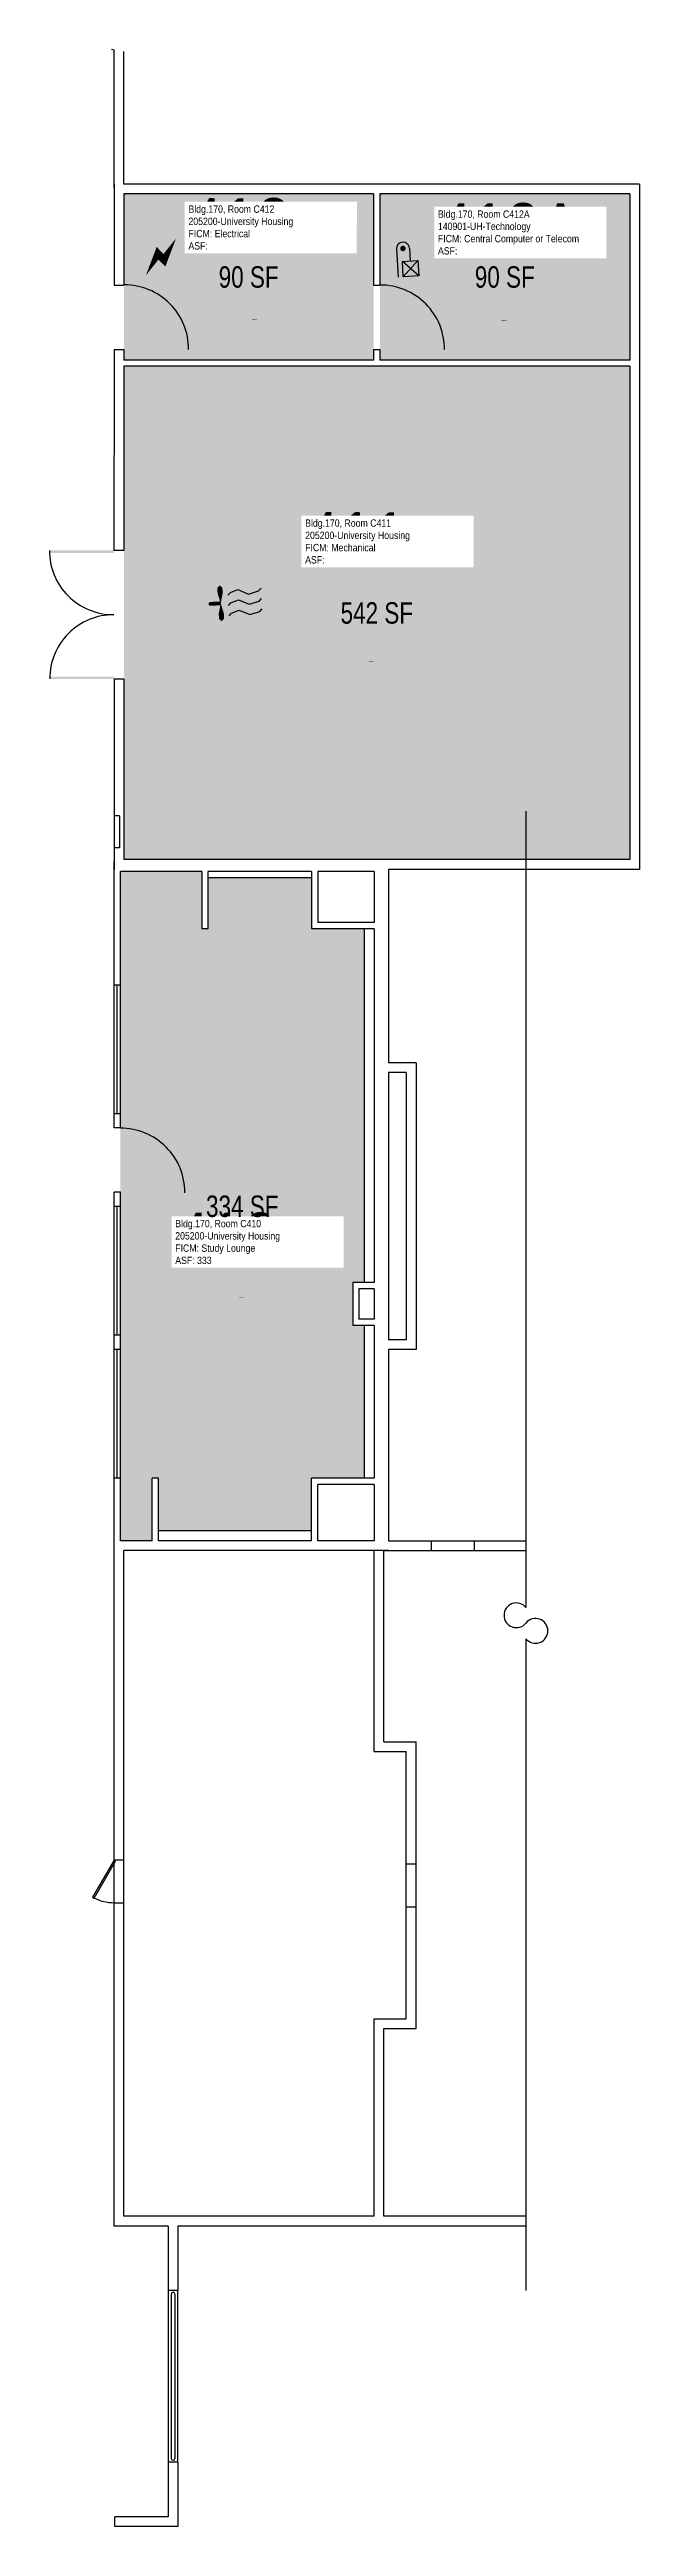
# Model space of a CAD drawing. Header units: inches. Extents: x -84 to 3020, y -51 to 1653.
# Drawn here: x 2690 to 3020, y 255 to 1641 of the extents above; entities that cross this region are included whole.
import ezdxf
from ezdxf.enums import TextEntityAlignment as Align

# ---------------------------------------------------------------- set-up
doc = ezdxf.new("R2010")
doc.units = ezdxf.units.IN
doc.header["$LTSCALE"] = 10
doc.header["$MEASUREMENT"] = 0
doc.layers.get('0').update_dxf_attribs({"linetype": 'CONTINUOUS'})
for name, color, linetype in [('A-DOOR', 2, 'CONTINUOUS'), ('A-FLOR', 3, 'CONTINUOUS'), ('A-GLAZ', 1, 'CONTINUOUS'), ('A-IDEN-ICON', 4, 'CONTINUOUS'), ('A-IDEN-RNUM', 7, 'CONTINUOUS'), ('A-IDEN-SNUM', 4, 'CONTINUOUS'), ('A-IDEN-VNUM', 4, 'CONTINUOUS'), ('A-WALL', 5, 'CONTINUOUS'), ('AREA-TEXT', 3, 'CONTINUOUS'), ('Rooms-Category-Color', 7, 'CONTINUOUS'), ('Rooms-College-Color', 7, 'CONTINUOUS'), ('Rooms-Department-Color', 7, 'CONTINUOUS'), ('Rooms-Division-Color', 7, 'CONTINUOUS'), ('Rooms-Information', 7, 'CONTINUOUS')]:
    doc.layers.add(name, color=color, linetype=linetype)
doc.styles.add('CP_AREA', font='arial.ttf', dxfattribs={"height": 15})
doc.styles.add('CP_ROOMSNUMBER', font='arial.ttf', dxfattribs={"height": 1})
doc.styles.add('CP_ROOMVNUMBER', font='arial.ttf', dxfattribs={"width": 0.85, "height": 0.075})

msp = doc.modelspace()

# ---------------------------------------------------------------- texts
at = {"layer": 'A-IDEN-RNUM', "style": 'CP_ROOMSNUMBER'}
for s, p in [('0412-00', (2803.2, 1489.6)), ('0412-A0', (2942.8, 1489)), ('0411-00', (2868.5, 1298)), ('0410-00', (2795.8, 942.3))]:
    msp.add_text(s, height=0.36, rotation=359.98, dxfattribs=at).set_placement(p)
at = {"layer": 'A-IDEN-SNUM', "style": 'CP_ROOMSNUMBER'}
for s, p in [('1700C41200', (2803.2, 1489.6)), ('1700C412A0', (2942.8, 1489)), ('1700C41100', (2868.5, 1298)), ('1700C41000', (2795.8, 942.3))]:
    msp.add_text(s, height=0.36, rotation=359.98, dxfattribs=at).set_placement(p)
at = {"layer": 'A-IDEN-VNUM', "style": 'CP_ROOMVNUMBER', "width": 0.85}
for s, p in [('412', (2767.5, 1528.8)), ('412A', (2907.1, 1526)), ('411', (2832.8, 1353.1)), ('410', (2760.1, 961.1))]:
    msp.add_text(s, height=28.8, rotation=359.9761, dxfattribs=at).set_placement(p)
at = {"layer": 'AREA-TEXT', "style": 'CP_AREA', "width": 0.75}
for s, p in [('90 SF', (2801.2, 1513.5)), ('90 SF', (2944.5, 1513.5)), ('542 SF', (2872.9, 1325.5)), ('334 SF', (2797.6, 993.5))]:
    msp.add_text(s, height=12, dxfattribs=at).set_placement(p, align=Align.MIDDLE_CENTER)

# ---------------------------------------------------------------- blocks, each defined once
blk = doc.blocks.new('CPELEV')
at = {"color": 0, "linetype": 'ByBlock'}
for p, q in [((-0.035, 0.03), (-0.035, -0.08)), ((0.015, 0.03), (0.015, -0.02)), ((-0.015, -0.08), (-0.015, -0.02)), ((-0.015, -0.02), (0.045, -0.02)), ((-0.015, -0.08), (0.045, -0.02)), ((0.045, -0.08), (-0.015, -0.02)), ((0.045, -0.08), (-0.015, -0.08)), ((0.045, -0.02), (0.045, -0.08))]:
    blk.add_line(p, q, dxfattribs=at)
at = {"color": 0, "linetype": 'ByBlock', "const_width": 0.0106}
blk.add_lwpolyline([(-0.0153, 0.03, 1), (-0.0047, 0.03, 1)], format="xyb", close=True, dxfattribs=at)
at = {"color": 0, "linetype": 'ByBlock'}
blk.add_arc((-0.01, 0.03), 0.025, 0, 180, dxfattribs=at)
blk = doc.blocks.new('CPELECT')
blk.add_lwpolyline([(0.0623, 0.0629, 0, 0.03, 0), (0.0105, -0.0168, 0.03, 0.03, 0), (-0.0105, 0.0068, 0.03, 0, 0), (-0.0623, -0.0729, 0.03, 0, 0)], format="xyseb")
blk = doc.blocks.new('CPMECH')
at = {"color": 0, "linetype": 'ByBlock'}
for p, q in [((0.005, 0.025), (0.015, 0.035)), ((0.015, 0.035), (0.045, 0.045)), ((0.015, -0.005), (0.045, 0.005)), ((0.045, 0.045), (0.085, 0.025)), ((0.045, 0.005), (0.085, -0.015)), ((0.085, 0.025), (0.125, 0.035)), ((0.125, 0.035), (0.135, 0.045)), ((0.125, -0.005), (0.135, 0.005)), ((0.005, -0.015), (0.015, -0.005)), ((0.005, -0.055), (0.015, -0.045)), ((0.015, -0.045), (0.045, -0.035)), ((0.045, -0.035), (0.085, -0.055)), ((0.085, -0.015), (0.125, -0.005)), ((0.085, -0.055), (0.125, -0.045)), ((0.125, -0.045), (0.135, -0.035))]:
    blk.add_line(p, q, dxfattribs=at)
at = {"color": 0, "linetype": 'ByBlock', "const_width": 0.015}
blk.add_lwpolyline([(-0.025, -0.005), (-0.065, -0.005)], dxfattribs=at)
at = {"color": 0, "linetype": 'ByBlock', "const_width": 0.0075}
blk.add_lwpolyline([(-0.0682, -0.0069, 1), (-0.0618, -0.0031, 1)], format="xyb", close=True, dxfattribs=at)
at = {"color": 0, "linetype": 'ByBlock'}
for points in [[(-0.025, -0.005, 0, 0.02, 0), (-0.025, 0.035, 0.02, 0.02, 0), (-0.025, 0.055, 0.02, 0, 0), (-0.025, 0.065, 0, 0, 0)], [(-0.025, -0.005, 0, 0.02, 0), (-0.025, -0.045, 0.02, 0.02, 0), (-0.025, -0.065, 0.02, 0, 0), (-0.025, -0.075, 0, 0, 0)]]:
    blk.add_lwpolyline(points, format="xyseb", dxfattribs=at)

# ---------------------------------------------------------------- hatches: boundary and pattern name
at = {"layer": 'A-DOOR'}
for points in [[(2767.6, 1473), (2767.6, 1474.4), (2731.4, 1474.4), (2731.4, 1473)], [(2910.8, 1472.9), (2910.8, 1474.3), (2874.6, 1474.3), (2874.6, 1472.9)], [(2689.8, 1360.5), (2689.8, 1359.1), (2725.8, 1359.1), (2725.8, 1360.5)], [(2689.8, 1288.6), (2689.9, 1289.9), (2725.9, 1289.9), (2725.9, 1288.6)], [(2765.5, 1001.1), (2765.5, 1002.4), (2729.3, 1002.4), (2729.3, 1001.1)]]:
    msp.add_hatch(color=256, dxfattribs=at).paths.add_polyline_path(points)
at = {"layer": 'Rooms-Category-Color', "true_color": 0xadadad}
for points in [[(2731.4, 1467), (2731.4, 1560), (2871.1, 1560), (2871.1, 1467)], [(2731.4, 1187.5), (3014.4, 1187.5), (3014.4, 1463.5), (2731.4, 1463.5)]]:
    msp.add_hatch(color=253, dxfattribs=at).paths.add_polyline_path(points)
at = {"layer": 'Rooms-Category-Color', "true_color": 0xe3c5e1}
msp.add_hatch(color=254, dxfattribs=at).paths.add_polyline_path([(2874.6, 1467), (2874.6, 1560), (3014.4, 1560), (3014.4, 1467)])
at = {"layer": 'Rooms-Category-Color', "true_color": 0x728ef3}
msp.add_hatch(color=171, dxfattribs=at).paths.add_polyline_path([(2729.4, 806.3), (2747.2, 806.3), (2747.2, 841.3), (2750.7, 841.3), (2750.7, 811.8), (2836.4, 811.8), (2836.4, 841.3), (2865.9, 841.3), (2865.9, 926.8), (2859.4, 926.8), (2859.4, 950.8), (2865.9, 950.8), (2865.9, 1148.8), (2836.4, 1148.8), (2836.4, 1177.3), (2778.4, 1177.3), (2778.4, 1148.8), (2774.9, 1148.8), (2774.9, 1180.8), (2729.4, 1180.8)])
at = {"layer": 'Rooms-College-Color', "true_color": 0xadadad}
for points in [[(2731.4, 1467), (2731.4, 1560), (2871.1, 1560), (2871.1, 1467)], [(2874.6, 1467), (2874.6, 1560), (3014.4, 1560), (3014.4, 1467)], [(2731.4, 1187.5), (3014.4, 1187.5), (3014.4, 1463.5), (2731.4, 1463.5)], [(2729.4, 806.3), (2747.2, 806.3), (2747.2, 841.3), (2750.7, 841.3), (2750.7, 811.8), (2836.4, 811.8), (2836.4, 841.3), (2865.9, 841.3), (2865.9, 926.8), (2859.4, 926.8), (2859.4, 950.8), (2865.9, 950.8), (2865.9, 1148.8), (2836.4, 1148.8), (2836.4, 1177.3), (2778.4, 1177.3), (2778.4, 1148.8), (2774.9, 1148.8), (2774.9, 1180.8), (2729.4, 1180.8)]]:
    msp.add_hatch(color=253, dxfattribs=at).paths.add_polyline_path(points)
at = {"layer": 'Rooms-Department-Color', "true_color": 0xacacac}
for points in [[(2731.4, 1467), (2731.4, 1560), (2871.1, 1560), (2871.1, 1467)], [(2731.4, 1187.5), (3014.4, 1187.5), (3014.4, 1463.5), (2731.4, 1463.5)]]:
    msp.add_hatch(color=253, dxfattribs=at).paths.add_polyline_path(points)
at = {"layer": 'Rooms-Department-Color', "true_color": 0x604aed}
for points in [[(2874.6, 1467), (2874.6, 1560), (3014.4, 1560), (3014.4, 1467)], [(2729.4, 806.3), (2747.2, 806.3), (2747.2, 841.3), (2750.7, 841.3), (2750.7, 811.8), (2836.4, 811.8), (2836.4, 841.3), (2865.9, 841.3), (2865.9, 926.8), (2859.4, 926.8), (2859.4, 950.8), (2865.9, 950.8), (2865.9, 1148.8), (2836.4, 1148.8), (2836.4, 1177.3), (2778.4, 1177.3), (2778.4, 1148.8), (2774.9, 1148.8), (2774.9, 1180.8), (2729.4, 1180.8)]]:
    msp.add_hatch(color=173, dxfattribs=at).paths.add_polyline_path(points)
at = {"layer": 'Rooms-Division-Color', "true_color": 0xadadad}
for points in [[(2731.4, 1467), (2731.4, 1560), (2871.1, 1560), (2871.1, 1467)], [(2731.4, 1187.5), (3014.4, 1187.5), (3014.4, 1463.5), (2731.4, 1463.5)]]:
    msp.add_hatch(color=253, dxfattribs=at).paths.add_polyline_path(points)
at = {"layer": 'Rooms-Division-Color', "true_color": 0x604aed}
for points in [[(2874.6, 1467), (2874.6, 1560), (3014.4, 1560), (3014.4, 1467)], [(2729.4, 806.3), (2747.2, 806.3), (2747.2, 841.3), (2750.7, 841.3), (2750.7, 811.8), (2836.4, 811.8), (2836.4, 841.3), (2865.9, 841.3), (2865.9, 926.8), (2859.4, 926.8), (2859.4, 950.8), (2865.9, 950.8), (2865.9, 1148.8), (2836.4, 1148.8), (2836.4, 1177.3), (2778.4, 1177.3), (2778.4, 1148.8), (2774.9, 1148.8), (2774.9, 1180.8), (2729.4, 1180.8)]]:
    msp.add_hatch(color=173, dxfattribs=at).paths.add_polyline_path(points)

# ---------------------------------------------------------------- linework, layer by layer
at = {"layer": 'A-DOOR', "extrusion": (2.15118e-13, 0.000261203, -1)}
for p, q in [((2725.9, 627.6), (2713.9, 606.8)), ((2714.7, 606.3), (2726.7, 627.1)), ((2726.7, 627.1), (2725.9, 627.6)), ((2713.9, 606.8), (2714.7, 606.3))]:
    msp.add_line(p, q, dxfattribs=at)
at = {"layer": 'A-DOOR'}
for centre, radius, start, end in [((2731.6, 1473.1), 36, 359.7925, 90.1374), ((2874.8, 1473), 36, 359.7925, 90.1374), ((2725.6, 1360.4), 35.9, 179.7925, 270.1374), ((2725.7, 1288.7), 35.8, 89.8626, 180.2075), ((2729.5, 1001.2), 36, 359.7925, 90.1374)]:
    msp.add_arc(centre, radius, start, end, dxfattribs=at)
at = {"layer": 'A-DOOR', "extrusion": (2.15118e-13, 0.000261203, -1)}
msp.add_arc((-2725.9, 628, 0.2), 24.4, 270.1237, 297.2882, dxfattribs=at)
at = {"layer": 'A-FLOR'}
for p, q in [((2757.9, 384.8), (2757.9, 292.8)), ((2759.9, 384.8), (2759.9, 292.8))]:
    msp.add_line(p, q, dxfattribs=at)
for centre, start, end in [((2758.9, 384.8), 0, 180), ((2758.9, 292.8), 180, 0)]:
    msp.add_arc(centre, 1, start, end, dxfattribs=at)
at = {"layer": 'A-GLAZ'}
for p, q in [((2725.9, 1045.3), (2725.9, 1117.3)), ((2727.6, 1045.3), (2727.6, 1117.3)), ((2729.4, 1045.3), (2729.4, 1117.3)), ((2725.9, 921.3), (2725.9, 993.3)), ((2727.6, 921.3), (2727.6, 993.3)), ((2729.4, 921.3), (2729.4, 993.3)), ((2725.9, 841.3), (2725.9, 913.3)), ((2727.6, 841.3), (2727.6, 913.3)), ((2729.4, 841.3), (2729.4, 913.3))]:
    msp.add_line(p, q, dxfattribs=at)
at = {"layer": 'A-WALL'}
for p, q in [((2725.9, 1640.5), (2724.4, 1640.8)), ((2725.9, 1563.5), (2725.9, 1640.6)), ((2731.4, 1565.5), (2731.4, 1639.6)), ((2725.9, 1565.5), (2725.9, 1509)), ((3019.9, 1565.5), (2731.4, 1565.5)), ((2871.1, 1560), (2731.4, 1560)), ((2731.4, 1560), (2731.4, 1509)), ((2871.1, 1560), (2871.1, 1509)), ((3014.4, 1560), (2874.6, 1560)), ((2874.6, 1560), (2874.6, 1509)), ((3014.4, 1560), (3014.4, 1467)), ((3019.9, 1565.5), (3019.9, 1463.5)), ((3019.9, 1564.3), (3019.9, 1563.5)), ((2725.9, 1509), (2731.4, 1509)), ((2871.1, 1509), (2874.6, 1509)), ((2725.9, 1473), (2725.9, 1463.5)), ((2725.9, 1473), (2731.4, 1473)), ((2731.4, 1473), (2731.4, 1467)), ((2871.1, 1473), (2871.1, 1467)), ((2871.1, 1473), (2874.6, 1473)), ((2874.6, 1473), (2874.6, 1467)), ((2725.9, 1467), (2725.8, 1360.5)), ((2731.4, 1463.5), (2731.3, 1360.5)), ((2871.1, 1467), (2731.4, 1467)), ((2871.1, 1467), (2731.4, 1467)), ((3014.4, 1463.5), (2731.4, 1463.5)), ((3014.4, 1463.5), (2731.4, 1463.5)), ((3014.4, 1467), (2874.6, 1467)), ((3014.4, 1467), (2876.6, 1467)), ((3014.4, 1463.5), (3014.4, 1187.5)), ((3019.9, 1467), (3019.9, 1182)), ((2731.3, 1360.5), (2725.8, 1360.5)), ((2725.9, 1288.6), (2725.9, 1212)), ((2731.4, 1288.5), (2725.9, 1288.5)), ((2731.4, 1288.5), (2731.4, 1187.5)), ((2725.9, 1212), (2725.9, 1194)), ((2728.9, 1212), (2725.9, 1212)), ((2728.9, 1212), (2728.9, 1194)), ((2956.3, 1214.5), (2956.3, 769)), ((2725.9, 1194), (2725.9, 1182)), ((2728.9, 1194), (2725.9, 1194)), ((2725.9, 1117.3), (2725.9, 1186.3)), ((2729.4, 1117.3), (2729.4, 1180.8)), ((2774.9, 1180.8), (2729.4, 1180.8)), ((3014.4, 1187.5), (2731.4, 1187.5)), ((2774.9, 1180.8), (2774.9, 1148.8)), ((2778.4, 1180.8), (2778.4, 1148.8)), ((2836.4, 1180.8), (2778.4, 1180.8)), ((2836.4, 1180.8), (2836.4, 1148.8)), ((2839.9, 1180.8), (2839.9, 1152.3)), ((2871.4, 1180.8), (2839.9, 1180.8)), ((2871.4, 1180.8), (2871.4, 1152.3)), ((3019.9, 1182), (2879.4, 1182)), ((2879.4, 1182), (2879.4, 1073.8)), ((2836.4, 1177.3), (2778.4, 1177.3)), ((2871.4, 1152.3), (2839.9, 1152.3)), ((2778.4, 1148.8), (2774.9, 1148.8)), ((2871.4, 1148.8), (2836.4, 1148.8)), ((2865.9, 1148.8), (2865.9, 950.8)), ((2871.4, 1148.8), (2871.4, 950.8)), ((2729.4, 1117.3), (2725.9, 1117.3)), ((2894.9, 1073.8), (2879.4, 1073.8)), ((2879.4, 1068.3), (2879.4, 918.8)), ((2889.4, 1068.3), (2879.4, 1068.3)), ((2889.4, 1068.3), (2889.4, 918.8)), ((2894.9, 1073.8), (2894.9, 913.3)), ((2729.4, 1045.3), (2725.9, 1045.3)), ((2725.9, 1037.3), (2725.9, 1045.3)), ((2729.4, 1037.3), (2729.4, 1045.3)), ((2729.4, 1037.3), (2725.9, 1037.3)), ((2729.4, 1001.3), (2725.9, 1001.3)), ((2725.9, 993.3), (2725.9, 1001.3)), ((2729.4, 993.3), (2729.4, 1001.3)), ((2729.4, 993.3), (2725.9, 993.3)), ((2859.4, 950.8), (2859.4, 926.8)), ((2871.4, 950.8), (2859.4, 950.8)), ((2862.9, 947.3), (2862.9, 930.3)), ((2871.4, 947.3), (2862.9, 947.3)), ((2871.4, 947.3), (2871.4, 930.3)), ((2871.4, 930.3), (2862.9, 930.3)), ((2729.4, 921.3), (2725.9, 921.3)), ((2725.9, 913.3), (2725.9, 921.3)), ((2729.4, 913.3), (2729.4, 921.3)), ((2871.4, 926.8), (2859.4, 926.8)), ((2865.9, 926.8), (2865.9, 841.3)), ((2871.4, 926.8), (2871.4, 841.3)), ((2889.4, 918.8), (2879.4, 918.8)), ((2729.4, 913.3), (2725.9, 913.3)), ((2879.4, 913.3), (2879.4, 806.3)), ((2894.9, 913.3), (2879.4, 913.3)), ((2729.4, 841.3), (2725.9, 841.3)), ((2725.9, 800.8), (2725.9, 841.3)), ((2729.4, 806.3), (2729.4, 841.3)), ((2750.7, 841.3), (2747.2, 841.3)), ((2747.2, 806.3), (2747.2, 841.3)), ((2750.7, 806.3), (2750.7, 841.3)), ((2836.4, 806.3), (2836.4, 841.3)), ((2871.4, 841.3), (2836.4, 841.3)), ((2839.9, 806.3), (2839.9, 837.8)), ((2871.4, 837.8), (2839.9, 837.8)), ((2871.4, 837.8), (2871.4, 806.3)), ((2725.9, 422.8), (2725.9, 804.5)), ((2747.2, 806.3), (2729.4, 806.3)), ((2836.4, 811.8), (2750.7, 811.8)), ((2836.4, 806.3), (2750.7, 806.3)), ((2871.4, 806.3), (2839.9, 806.3)), ((2879.4, 806.3), (2956.3, 806.3)), ((2903.4, 806.3), (2903.4, 800.8)), ((2927.4, 806.3), (2927.4, 800.8)), ((2879.4, 800.8), (2731.4, 800.8)), ((2871.4, 800.8), (2731.4, 800.8)), ((2731.4, 428.3), (2731.4, 800.8)), ((2871.4, 688.3), (2871.4, 800.8)), ((2876.9, 693.8), (2876.9, 800.8)), ((2876.9, 800.8), (2956.3, 800.8)), ((2956.3, 751.5), (2956.3, 386.8)), ((2876.9, 693.8), (2894.9, 693.8)), ((2894.9, 533.3), (2894.9, 693.8)), ((2871.4, 688.3), (2889.4, 688.3)), ((2889.4, 538.8), (2889.4, 688.3)), ((2731.4, 627.6), (2725.9, 627.6)), ((2889.4, 625.5), (2894.9, 625.5)), ((2731.4, 603.6), (2725.9, 603.6)), ((2889.4, 601.5), (2894.9, 601.5)), ((2871.4, 538.8), (2889.4, 538.8)), ((2871.4, 428.3), (2871.4, 538.8)), ((2876.9, 533.3), (2894.9, 533.3)), ((2876.9, 428.3), (2876.9, 533.3)), ((2756.1, 422.8), (2725.9, 422.8)), ((2871.4, 428.3), (2731.4, 428.3)), ((2756.1, 422.8), (2756.1, 386.8)), ((2956.3, 422.8), (2761.6, 422.8)), ((2761.6, 422.8), (2761.6, 386.8)), ((2956.3, 428.3), (2876.9, 428.3)), ((2756.1, 386.8), (2756.1, 290.8)), ((2761.6, 386.8), (2756.1, 386.8)), ((2761.6, 290.8), (2761.6, 386.8)), ((2761.6, 290.8), (2756.1, 290.8)), ((2756.1, 290.5), (2756.1, 260.2)), ((2761.6, 290.5), (2761.6, 254.7)), ((2726.4, 254.7), (2726.4, 260.2)), ((2756.1, 260.2), (2726.4, 260.2)), ((2727, 254.7), (2726.4, 254.7)), ((2761.6, 254.7), (2726.4, 254.7))]:
    msp.add_line(p, q, dxfattribs=at)
for centre, start, end in [((2951, 764.6), 39.2737, 320.7263), ((2961.7, 755.9), 219.2737, 140.7263)]:
    msp.add_arc(centre, 6.92, start, end, dxfattribs=at)

# ---------------------------------------------------------------- block references
at = {"layer": 'A-IDEN-ICON', "xscale": 144.0000000016875, "yscale": 144.0000000016875, "zscale": 144.0000000016875, "rotation": 3.263998427934083}
for name, p in [('CPELECT', (2752.1, 1525.5)), ('CPELEV', (2889.2, 1525.2)), ('CPMECH', (2789.1, 1331.8))]:
    msp.add_blockref(name, p, dxfattribs=at)

msp.set_redraw_order([(e.dxf.handle, doc.entitydb.next_handle()) for e in msp.query("TEXT MTEXT ATTDEF DIMENSION ARC_DIMENSION")])  # texts and dimensions are drawn at this point

# ---------------------------------------------------------------- next in the draw order: texts
at = {"layer": 'Rooms-Information', "char_height": 4.114, "width": 92.16, "attachment_point": 7, "rotation": 359.9761, "style": 'CP_ROOMVNUMBER', "bg_fill": 3, "box_fill_scale": 1.5, "bg_fill_color": 256, "bg_fill_true_color": 13158600, "bg_fill_transparency": 0}
for s, insert in [('Bldg.170, Room C412^M^J205200-University Housing^M^JFICM: Electrical^M^JASF: ', (2767.5, 1528.8)), ('Bldg.170, Room C412A^M^J140901-UH-Technology^M^JFICM: Central Computer or Telecom^M^JASF: ', (2907.1, 1526)), ('Bldg.170, Room C411^M^J205200-University Housing^M^JFICM: Mechanical^M^JASF: ', (2832.8, 1353.1)), ('Bldg.170, Room C410^M^J205200-University Housing^M^JFICM: Study Lounge^M^JASF: 333', (2760.1, 961.1))]:
    msp.add_mtext(s, dxfattribs=dict(at, insert=insert))

doc.saveas('drawing.dxf')
